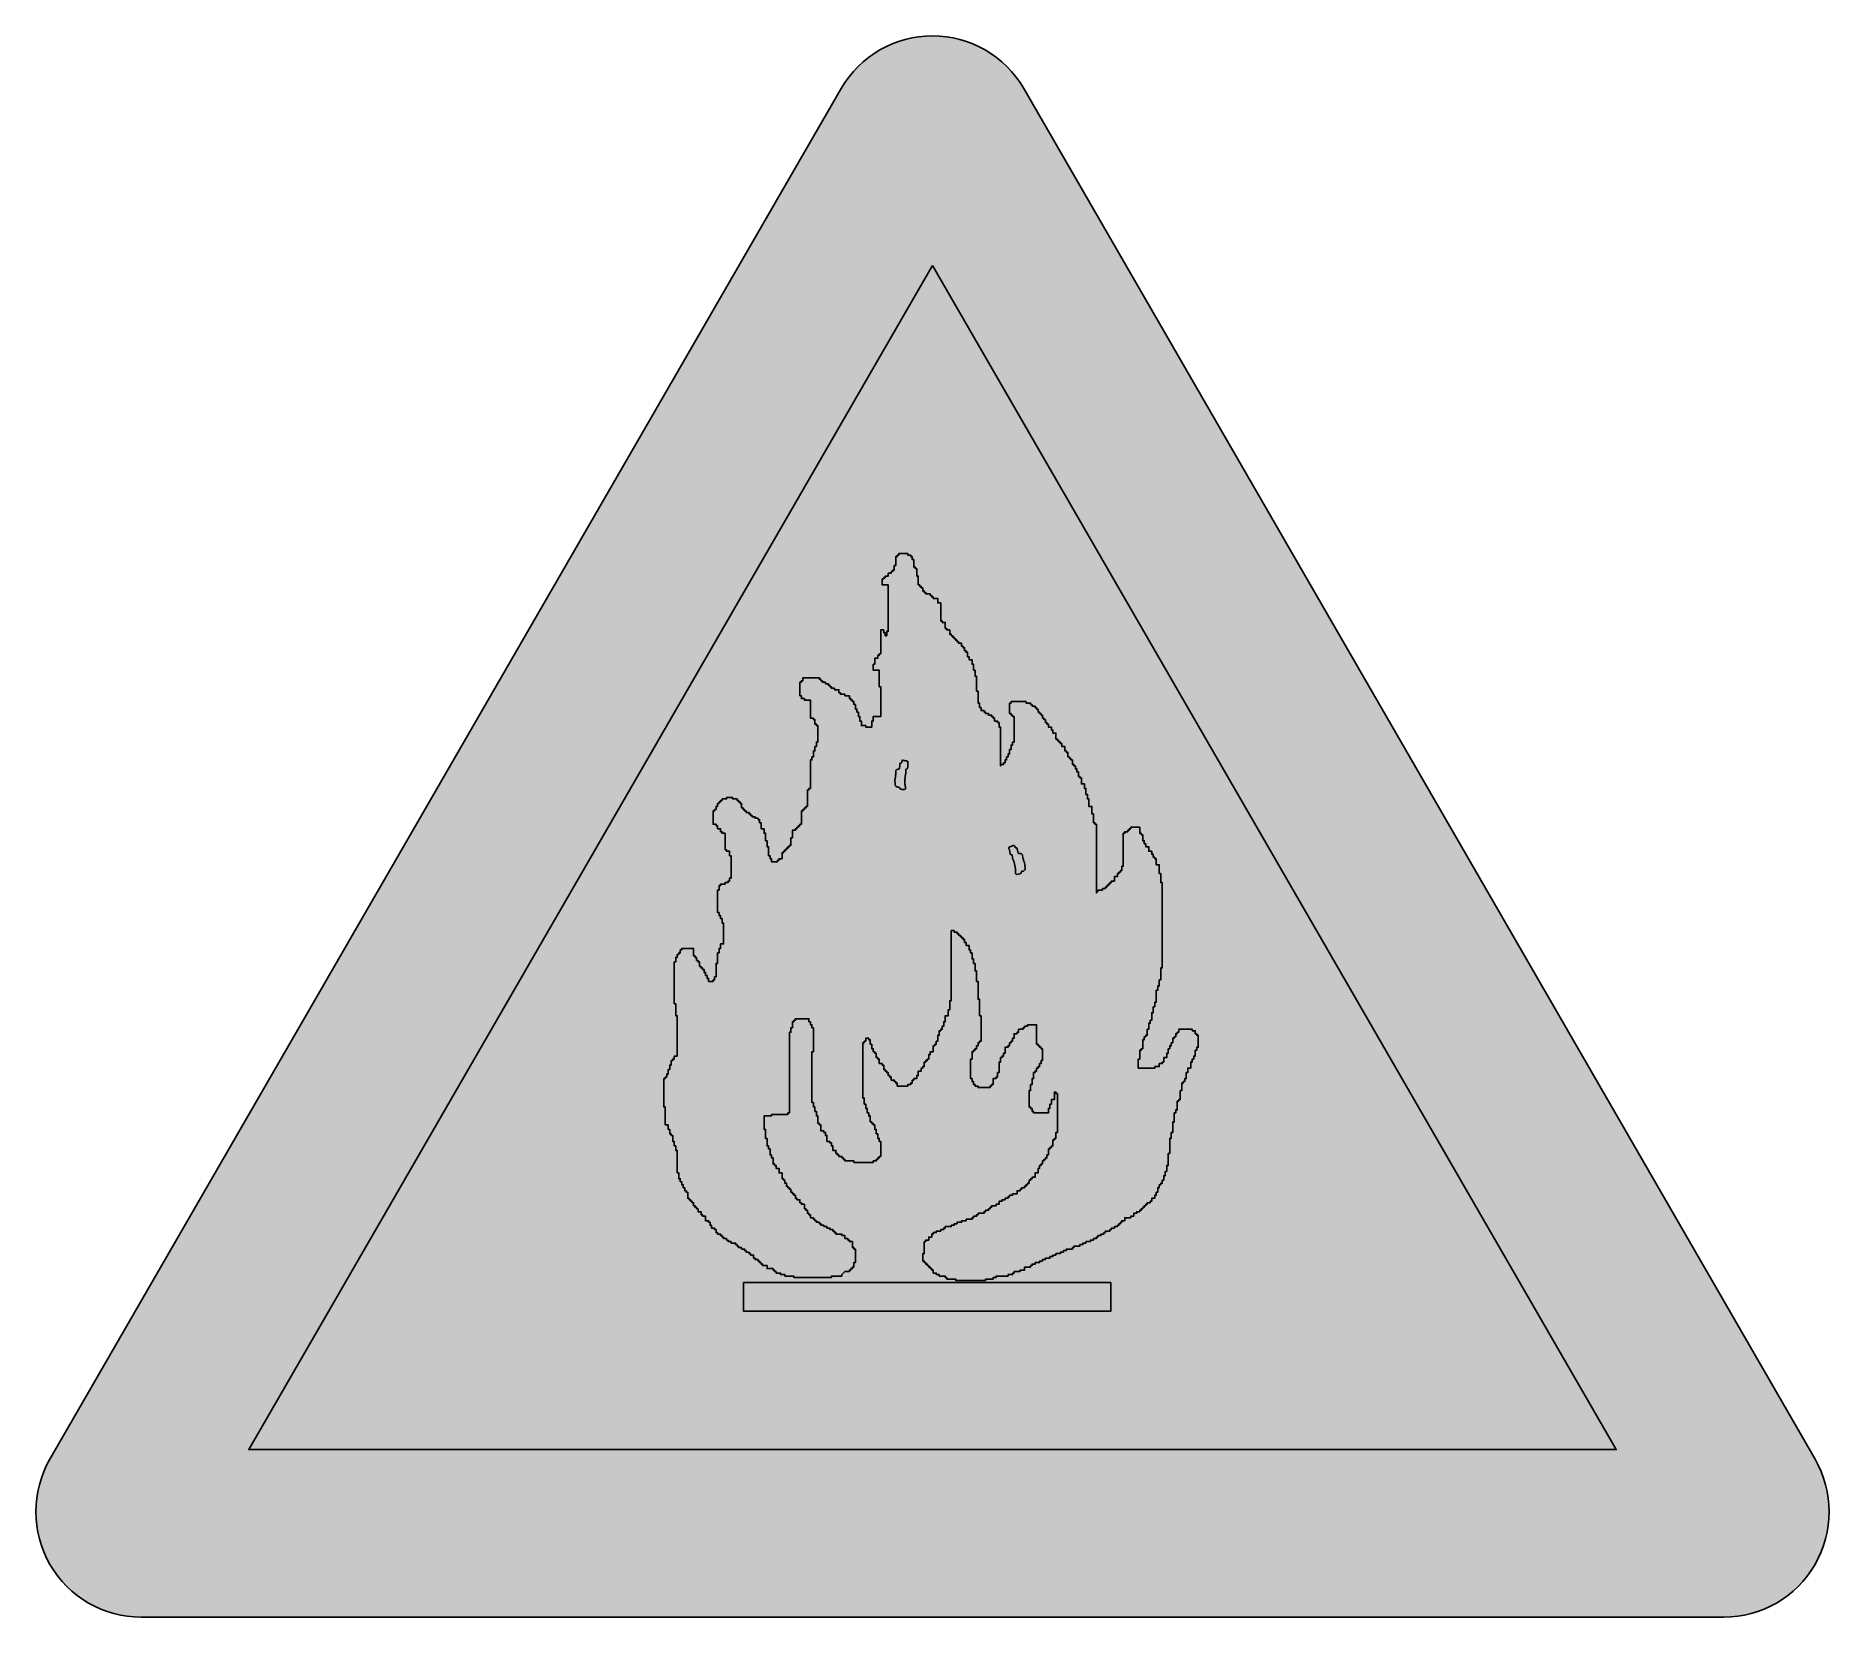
# Model space of a CAD drawing. Header units: millimetres. Extents: x 97115 to 97617, y -4009 to -3566.
import ezdxf

# ---------------------------------------------------------------- set-up
doc = ezdxf.new("R2010")
doc.units = ezdxf.units.MM
doc.header["$LTSCALE"] = 0.5
doc.layers.add('Contorno', color=3, linetype='Continuous')

msp = doc.modelspace()

# ---------------------------------------------------------------- hatches: boundary and pattern name
at = {"layer": 'Contorno'}
h = msp.add_hatch(color=7, dxfattribs=at)
h.dxf.hatch_style = 1
h.paths.add_polyline_path([(97587.45, -4009.28, 0.57735), (97613, -3965.02), (97391.41, -3581.22, 0.57735), (97340.31, -3581.22), (97118.72, -3965.02, 0.57735), (97144.27, -4009.28)])
h.paths.add_polyline_path([(97174.4, -3962.38), (97365.86, -3630.76), (97557.32, -3962.38)], flags=16)
h.paths.add_polyline_path([(97308.2, -3786), (97317.01, -3786), (97317.01, -3785.58), (97308.2, -3785.58)], flags=0)
h = msp.add_hatch(color=2, dxfattribs=at)
h.dxf.hatch_style = 1
h.paths.add_polyline_path([(97557.32, -3962.38), (97365.86, -3630.76), (97174.4, -3962.38)])
h.paths.add_polyline_path([(97308.2, -3786), (97317.01, -3786), (97317.01, -3785.58), (97308.2, -3785.58)], flags=16)
h.paths.add_polyline_path([(97312.95, -3915.59), (97415.76, -3915.59), (97415.76, -3923.61), (97312.95, -3923.61)], flags=16)
h = msp.add_hatch(color=7, dxfattribs=at)
h.dxf.hatch_style = 1
h.paths.add_polyline_path([(97411.76, -3787.26), (97410.92, -3787.26), (97410.92, -3784.33), (97410.5, -3784.33), (97410.5, -3782.23), (97409.66, -3782.23), (97409.66, -3780.14), (97409.24, -3780.14), (97409.24, -3778.88), (97408.82, -3778.88), (97408.82, -3777.21), (97408.4, -3777.21), (97408.4, -3775.95), (97407.56, -3775.95), (97407.56, -3774.27), (97406.73, -3774.27), (97406.73, -3772.6), (97406.31, -3772.6), (97406.31, -3771.76), (97405.89, -3771.76), (97405.89, -3770.92), (97405.05, -3770.92), (97405.05, -3769.25), (97404.21, -3769.25), (97404.21, -3768.41), (97403.79, -3768.41), (97403.79, -3767.15), (97402.95, -3767.15), (97402.95, -3765.48), (97402.11, -3765.48), (97402.11, -3764.64), (97401.28, -3764.64), (97401.28, -3763.8), (97400.44, -3763.8), (97400.44, -3761.71), (97399.6, -3761.71), (97399.6, -3760.87), (97399.18, -3760.87), (97399.18, -3760.03), (97398.34, -3760.03), (97398.34, -3759.19), (97397.5, -3759.19), (97397.5, -3757.94), (97396.66, -3757.94), (97396.66, -3756.68), (97395.83, -3756.68), (97395.83, -3755.84), (97395.41, -3755.84), (97395.41, -3755.01), (97394.57, -3755.01), (97394.57, -3754.17), (97393.31, -3754.17), (97393.31, -3753.33), (97392.05, -3753.33), (97392.05, -3752.91), (97387.86, -3752.91), (97387.86, -3753.33), (97387.44, -3753.33), (97387.44, -3756.26), (97388.28, -3756.26), (97388.28, -3757.1), (97388.7, -3757.1), (97388.7, -3765.06), (97387.86, -3765.06), (97387.86, -3766.32), (97387.44, -3767.57), (97387.02, -3767.57), (97387.02, -3769.25), (97386.18, -3769.25), (97386.18, -3770.5), (97384.93, -3770.5), (97384.93, -3760.03), (97384.51, -3760.03), (97384.51, -3758.78), (97383.25, -3758.78), (97383.25, -3757.52), (97382.41, -3757.52), (97382.41, -3756.68), (97380.73, -3756.68), (97380.73, -3755.84), (97379.48, -3755.84), (97379.48, -3754.59), (97379.06, -3754.59), (97379.06, -3753.33), (97378.64, -3753.33), (97378.64, -3749.98), (97378.22, -3749.98), (97378.22, -3745.79), (97377.8, -3745.79), (97377.8, -3744.12), (97377.38, -3744.12), (97377.38, -3742.44), (97376.96, -3742.44), (97376.96, -3741.18), (97376.12, -3741.18), (97376.12, -3740.35), (97375.7, -3740.35), (97375.7, -3739.09), (97374.86, -3739.09), (97374.86, -3737.83), (97374.03, -3737.83), (97374.03, -3736.58), (97372.77, -3736.58), (97372.77, -3735.74), (97371.93, -3735.74), (97371.93, -3734.9), (97371.09, -3734.9), (97371.09, -3734.06), (97370.67, -3734.06), (97370.67, -3732.81), (97369.41, -3732.81), (97369.41, -3730.71), (97368.16, -3730.71), (97368.16, -3725.27), (97367.32, -3725.27), (97367.32, -3724.01), (97365.64, -3724.01), (97365.64, -3723.17), (97365.22, -3723.17), (97363.13, -3722.47), (97363.13, -3721.08), (97362.29, -3721.08), (97362.29, -3720.24), (97361.87, -3720.24), (97361.87, -3717.73), (97361.45, -3717.73), (97361.45, -3715.63), (97360.61, -3715.63), (97360.61, -3713.12), (97360.19, -3713.12), (97360.19, -3712.28), (97358.93, -3712.28), (97358.93, -3711.44), (97356.42, -3711.44), (97356.42, -3712.28), (97355.58, -3712.28), (97355.58, -3714.79), (97355.16, -3714.79), (97355.16, -3716.47), (97354.32, -3716.47), (97354.32, -3716.89), (97353.48, -3716.89), (97353.48, -3717.73), (97352.64, -3717.73), (97352.64, -3718.56), (97351.81, -3718.56), (97351.81, -3720.24), (97353.48, -3720.24), (97353.48, -3733.22), (97353.06, -3733.22), (97353.06, -3734.48), (97352.64, -3734.48), (97352.64, -3733.64), (97351.39, -3733.64), (97351.39, -3739.93), (97350.55, -3739.93), (97350.55, -3740.76), (97349.71, -3740.76), (97349.71, -3742.44), (97349.29, -3744.12), (97350.97, -3744.12), (97350.97, -3748.72), (97351.39, -3748.72), (97351.39, -3757.1), (97349.29, -3757.1), (97349.29, -3758.36), (97348.87, -3758.36), (97348.87, -3760.03), (97347.19, -3760.03), (97347.19, -3759.61), (97345.94, -3759.61), (97345.94, -3758.36), (97345.52, -3758.36), (97345.52, -3757.1), (97345.1, -3757.1), (97345.1, -3755.84), (97344.68, -3755.84), (97344.68, -3755.01), (97344.26, -3755.01), (97344.26, -3753.75), (97343.84, -3753.75), (97343.84, -3752.91), (97343, -3752.91), (97343, -3752.07), (97342.58, -3752.07), (97342.58, -3751.24), (97341.32, -3751.24), (97341.32, -3750.82), (97339.65, -3750.82), (97339.65, -3749.56), (97337.55, -3749.56), (97337.55, -3748.72), (97336.71, -3748.72), (97336.71, -3747.89), (97335.04, -3747.89), (97335.04, -3747.05), (97334.2, -3747.05), (97334.2, -3746.21), (97329.59, -3746.21), (97329.59, -3747.47), (97328.75, -3747.47), (97328.75, -3751.24), (97329.17, -3751.24), (97329.17, -3752.07), (97330, -3752.07), (97330, -3752.49), (97331.68, -3752.49), (97331.68, -3757.52), (97332.94, -3757.52), (97332.94, -3759.19), (97333.78, -3759.19), (97333.78, -3764.22), (97333.36, -3764.22), (97333.36, -3765.48), (97332.94, -3765.48), (97332.94, -3766.73), (97332.52, -3766.73), (97332.52, -3769.25), (97331.68, -3769.25), (97331.68, -3777.62), (97330.84, -3777.62), (97330.84, -3782.65), (97330, -3782.65), (97330, -3783.49), (97329.17, -3783.49), (97329.17, -3787.68), (97328.33, -3787.68), (97328.33, -3788.52), (97327.49, -3788.52), (97327.49, -3788.93), (97326.23, -3792.08), (97326.23, -3793.54), (97325.39, -3793.54), (97325.39, -3794.38), (97324.55, -3794.38), (97324.55, -3795.22), (97323.72, -3795.22), (97323.72, -3796.89), (97322.88, -3796.89), (97322.88, -3797.73), (97320.78, -3797.73), (97320.78, -3796.89), (97320.36, -3796.89), (97320.36, -3796.06), (97319.94, -3796.06), (97319.94, -3793.54), (97319.52, -3793.54), (97319.52, -3791.87), (97319.1, -3791.87), (97319.1, -3789.77), (97318.69, -3789.77), (97318.69, -3788.52), (97317.85, -3788.52), (97317.85, -3786.84), (97317.43, -3786.84), (97317.43, -3786), (97316.17, -3786), (97316.17, -3785.16), (97314.91, -3785.16), (97314.91, -3784.33), (97313.65, -3784.33), (97313.65, -3783.49), (97312.82, -3783.49), (97312.82, -3782.65), (97312.4, -3782.65), (97312.4, -3781.39), (97311.56, -3781.39), (97311.56, -3780.56), (97311.14, -3780.56), (97311.14, -3780.14), (97309.88, -3780.14), (97309.88, -3779.72), (97308.2, -3779.72), (97308.2, -3780.14), (97306.95, -3780.14), (97306.95, -3780.98), (97306.11, -3780.98), (97306.11, -3782.23), (97305.27, -3782.23), (97305.27, -3783.49), (97304.43, -3783.49), (97304.43, -3787.26), (97305.69, -3787.26), (97305.69, -3788.52), (97306.53, -3788.52), (97306.53, -3789.35), (97307.78, -3789.35), (97307.78, -3794.38), (97309.04, -3794.38), (97309.04, -3796.06), (97309.46, -3796.06), (97309.46, -3803.18), (97308.62, -3803.18), (97308.62, -3803.59), (97307.78, -3803.59), (97307.78, -3804.01), (97306.53, -3804.01), (97306.53, -3804.43), (97306.11, -3804.43), (97306.11, -3805.69), (97305.69, -3805.69), (97305.69, -3811.97), (97306.11, -3811.97), (97306.11, -3812.81), (97306.53, -3812.81), (97306.53, -3813.65), (97306.95, -3813.65), (97306.95, -3814.9), (97307.37, -3814.9), (97307.37, -3820.77), (97306.53, -3820.77), (97306.53, -3822.02), (97306.11, -3823.28), (97305.69, -3823.28), (97305.69, -3826.21), (97305.27, -3826.21), (97305.27, -3830.82), (97304.43, -3830.82), (97304.43, -3831.24), (97303.17, -3831.24), (97303.17, -3830.4), (97302.75, -3830.4), (97302.75, -3829.56), (97302.33, -3829.56), (97302.33, -3828.73), (97301.92, -3828.73), (97301.92, -3827.89), (97301.08, -3827.89), (97301.08, -3827.05), (97300.66, -3827.05), (97300.66, -3825.79), (97299.82, -3825.79), (97299.82, -3824.54), (97298.98, -3824.54), (97298.98, -3822.02), (97295.63, -3822.02), (97295.63, -3823.28), (97294.79, -3823.28), (97294.79, -3824.54), (97293.95, -3824.54), (97293.95, -3825.79), (97293.53, -3825.79), (97293.53, -3837.52), (97293.95, -3837.52), (97293.95, -3840.87), (97294.37, -3840.87), (97294.37, -3852.18), (97293.53, -3852.18), (97293.53, -3853.44), (97292.69, -3853.44), (97292.69, -3854.7), (97292.27, -3854.7), (97292.27, -3855.95), (97291.85, -3855.95), (97291.85, -3858.05), (97291.02, -3858.05), (97291.02, -3858.47), (97290.6, -3858.47), (97290.6, -3866.42), (97291.02, -3866.42), (97291.02, -3871.45), (97291.85, -3871.45), (97291.85, -3872.71), (97292.27, -3872.71), (97292.27, -3873.96), (97293.11, -3873.96), (97293.11, -3876.06), (97293.53, -3876.06), (97293.53, -3877.32), (97293.95, -3877.32), (97293.95, -3878.57), (97294.37, -3878.57), (97294.37, -3884.86), (97294.79, -3884.86), (97294.79, -3886.53), (97295.21, -3886.53), (97295.21, -3887.37), (97295.63, -3887.37), (97295.63, -3888.21), (97296.05, -3888.21), (97296.05, -3889.04), (97296.47, -3889.04), (97296.47, -3889.88), (97297.3, -3889.88), (97297.3, -3891.98), (97298.14, -3891.98), (97298.14, -3892.81), (97298.98, -3892.81), (97298.98, -3894.07), (97299.82, -3894.07), (97299.82, -3894.91), (97300.24, -3894.91), (97300.24, -3895.75), (97301.08, -3895.75), (97301.08, -3896.58), (97302.33, -3896.58), (97302.33, -3898.26), (97303.59, -3898.26), (97303.59, -3899.52), (97304.01, -3899.52), (97304.01, -3900.35), (97305.27, -3900.35), (97305.27, -3901.61), (97306.53, -3901.61), (97306.53, -3902.45), (97307.37, -3902.45), (97307.37, -3903.29), (97308.62, -3903.29), (97308.62, -3904.12), (97309.46, -3904.12), (97309.46, -3904.54), (97311.14, -3904.54), (97311.14, -3905.38), (97312.4, -3905.38), (97312.4, -3906.22), (97313.65, -3906.22), (97313.65, -3907.06), (97314.91, -3907.06), (97314.91, -3907.89), (97315.75, -3907.89), (97315.75, -3908.73), (97317.01, -3908.73), (97317.01, -3909.57), (97317.85, -3909.57), (97317.85, -3910.41), (97318.27, -3910.41), (97318.27, -3910.83), (97319.52, -3910.83), (97319.52, -3911.66), (97321.62, -3911.66), (97321.62, -3912.5), (97322.04, -3912.5), (97322.04, -3912.92), (97323.3, -3912.92), (97323.3, -3913.34), (97324.55, -3913.34), (97324.55, -3913.76), (97327.07, -3913.76), (97327.07, -3914.18), (97337.55, -3914.18), (97337.55, -3913.76), (97340.49, -3913.76), (97340.49, -3913.34), (97341.32, -3912.5), (97342.58, -3912.5), (97342.58, -3911.66), (97343.42, -3911.66), (97343.42, -3911.24), (97343.84, -3911.24), (97343.84, -3909.99), (97344.26, -3909.99), (97344.26, -3906.22), (97343.42, -3906.22), (97343.42, -3904.12), (97342.16, -3904.12), (97342.16, -3903.29), (97341.32, -3903.29), (97341.32, -3902.45), (97340.49, -3902.45), (97340.49, -3902.03), (97338.39, -3902.03), (97338.39, -3901.19), (97337.13, -3901.19), (97337.13, -3900.35), (97335.45, -3900.35), (97335.45, -3899.52), (97334.2, -3899.52), (97334.2, -3898.68), (97332.94, -3898.68), (97332.94, -3897.84), (97331.68, -3897.84), (97331.68, -3896.58), (97330.84, -3896.58), (97330.84, -3895.33), (97330, -3895.33), (97330, -3893.65), (97328.75, -3893.65), (97328.75, -3892.39), (97327.49, -3892.39), (97327.49, -3891.14), (97326.65, -3891.14), (97326.65, -3890.3), (97326.23, -3890.3), (97326.23, -3889.46), (97325.39, -3889.46), (97325.39, -3888.63), (97324.97, -3888.63), (97324.97, -3887.79), (97324.55, -3887.79), (97324.55, -3886.95), (97323.72, -3886.95), (97323.72, -3884.86), (97322.88, -3884.86), (97322.88, -3883.6), (97322.04, -3883.6), (97322.04, -3882.76), (97321.2, -3882.76), (97321.2, -3880.67), (97320.78, -3880.67), (97320.78, -3879.83), (97320.36, -3879.83), (97320.36, -3878.15), (97319.94, -3878.15), (97319.94, -3877.32), (97319.52, -3877.32), (97319.52, -3875.22), (97319.1, -3875.22), (97319.1, -3872.71), (97318.69, -3872.71), (97318.69, -3868.94), (97320.78, -3868.94), (97320.78, -3868.52), (97325.39, -3868.52), (97325.39, -3868.1), (97325.81, -3868.1), (97325.81, -3845.48), (97326.23, -3845.48), (97326.23, -3844.22), (97326.65, -3844.22), (97326.65, -3842.13), (97327.49, -3842.13), (97327.49, -3841.71), (97331.26, -3841.71), (97331.26, -3842.55), (97331.68, -3842.55), (97331.68, -3843.39), (97332.1, -3843.39), (97332.1, -3844.22), (97332.52, -3844.22), (97332.52, -3850.93), (97332.1, -3850.93), (97332.1, -3865.17), (97332.52, -3865.17), (97332.52, -3866.42), (97332.94, -3866.42), (97332.94, -3867.68), (97333.36, -3867.68), (97333.36, -3868.94), (97333.78, -3868.94), (97333.78, -3871.03), (97334.62, -3871.03), (97334.62, -3873.13), (97335.87, -3873.13), (97335.87, -3874.38), (97336.29, -3874.38), (97336.29, -3876.06), (97337.55, -3876.06), (97337.55, -3877.32), (97337.97, -3877.32), (97337.97, -3878.57), (97338.81, -3878.57), (97338.81, -3879.41), (97339.65, -3879.41), (97339.65, -3880.25), (97340.91, -3880.25), (97340.91, -3881.09), (97341.32, -3881.09), (97341.32, -3881.5), (97343.84, -3881.5), (97343.84, -3881.92), (97349.29, -3881.92), (97349.29, -3881.5), (97350.13, -3881.5), (97350.13, -3880.67), (97350.97, -3880.67), (97350.97, -3880.25), (97351.39, -3880.25), (97351.39, -3876.06), (97350.97, -3876.06), (97350.97, -3875.22), (97350.55, -3875.22), (97350.55, -3873.96), (97350.13, -3873.96), (97350.13, -3872.71), (97349.71, -3872.71), (97349.71, -3871.45), (97348.87, -3871.45), (97348.87, -3870.61), (97348.45, -3870.61), (97348.45, -3868.94), (97348.03, -3868.94), (97348.03, -3868.1), (97347.61, -3868.1), (97347.61, -3866.84), (97347.19, -3866.84), (97347.19, -3865.59), (97346.77, -3865.59), (97346.77, -3863.91), (97346.36, -3863.91), (97346.36, -3847.99), (97347.19, -3847.99), (97347.19, -3847.16), (97348.45, -3847.16), (97348.45, -3848.83), (97348.87, -3848.83), (97348.87, -3850.09), (97349.29, -3850.09), (97349.29, -3850.93), (97350.13, -3850.93), (97350.13, -3852.6), (97350.97, -3852.6), (97350.97, -3854.28), (97352.22, -3854.28), (97352.22, -3855.95), (97353.06, -3855.95), (97353.06, -3856.79), (97353.48, -3856.79), (97353.48, -3857.63), (97354.32, -3857.63), (97354.32, -3858.89), (97355.58, -3858.89), (97355.58, -3859.72), (97356, -3859.72), (97356, -3860.56), (97358.93, -3860.56), (97358.93, -3860.14), (97359.77, -3860.14), (97359.77, -3858.89), (97360.61, -3858.89), (97360.61, -3858.47), (97361.45, -3858.47), (97361.45, -3857.63), (97361.87, -3857.63), (97361.87, -3856.37), (97362.71, -3856.37), (97362.71, -3855.12), (97363.54, -3855.12), (97363.54, -3853.44), (97364.38, -3853.44), (97364.38, -3853.02), (97364.8, -3853.02), (97364.8, -3850.93), (97366.06, -3850.93), (97366.06, -3848.83), (97366.9, -3848.83), (97366.9, -3847.99), (97367.32, -3847.99), (97367.32, -3846.32), (97367.88, -3844.64), (97368.58, -3844.64), (97368.58, -3843.81), (97368.99, -3843.81), (97368.99, -3842.55), (97369.41, -3842.55), (97369.41, -3840.87), (97370.25, -3840.87), (97370.25, -3839.2), (97370.67, -3839.2), (97370.67, -3836.69), (97371.09, -3836.69), (97371.09, -3817), (97372.77, -3817), (97372.77, -3817.84), (97373.61, -3817.84), (97373.61, -3818.67), (97374.44, -3818.67), (97374.44, -3819.51), (97374.86, -3819.51), (97374.86, -3820.35), (97375.28, -3820.35), (97375.28, -3821.19), (97376.12, -3821.19), (97376.12, -3822.44), (97376.54, -3822.44), (97376.54, -3823.28), (97376.96, -3823.28), (97376.96, -3824.96), (97377.38, -3824.96), (97377.38, -3826.21), (97377.8, -3826.21), (97377.8, -3828.31), (97378.22, -3828.31), (97378.22, -3831.24), (97378.64, -3831.24), (97378.64, -3836.27), (97379.06, -3836.27), (97379.06, -3840.87), (97379.48, -3840.87), (97379.48, -3848.41), (97378.64, -3848.41), (97378.64, -3850.09), (97377.8, -3850.09), (97377.8, -3850.93), (97376.96, -3850.93), (97376.96, -3853.02), (97376.54, -3853.02), (97376.54, -3858.47), (97376.96, -3858.47), (97376.96, -3859.3), (97377.38, -3859.3), (97377.38, -3860.14), (97378.64, -3860.14), (97378.64, -3860.98), (97381.99, -3860.98), (97381.99, -3860.14), (97382.83, -3860.14), (97382.83, -3858.47), (97383.67, -3858.47), (97383.67, -3858.05), (97384.09, -3858.05), (97384.09, -3856.79), (97384.51, -3856.79), (97384.51, -3853.86), (97384.93, -3853.86), (97384.93, -3852.18), (97385.76, -3852.18), (97385.76, -3851.35), (97386.18, -3851.35), (97386.18, -3849.67), (97387.02, -3849.67), (97387.02, -3848.41), (97387.86, -3848.41), (97387.86, -3847.16), (97388.7, -3847.16), (97388.7, -3845.9), (97389.54, -3845.9), (97389.54, -3844.64), (97391.21, -3844.64), (97391.21, -3843.81), (97392.47, -3843.81), (97392.47, -3843.39), (97394.99, -3843.39), (97394.99, -3848.83), (97395.83, -3848.83), (97395.83, -3849.67), (97396.66, -3849.67), (97396.66, -3854.28), (97395.83, -3854.28), (97395.83, -3855.53), (97394.99, -3855.53), (97394.99, -3856.79), (97394.15, -3856.79), (97394.15, -3858.47), (97393.73, -3860.14), (97393.31, -3860.14), (97393.31, -3861.82), (97392.89, -3861.82), (97392.89, -3866.42), (97393.73, -3866.42), (97393.73, -3867.68), (97394.15, -3867.68), (97398.34, -3868.1), (97398.34, -3866.84), (97398.76, -3866.84), (97398.76, -3865.59), (97399.18, -3864.33), (97400.02, -3864.33), (97400.02, -3862.24), (97400.86, -3862.24), (97400.86, -3873.55), (97400.44, -3873.55), (97400.44, -3875.64), (97399.6, -3875.64), (97399.6, -3877.73), (97398.76, -3877.73), (97398.76, -3878.15), (97398.13, -3880.67), (97397.5, -3880.67), (97397.5, -3881.5), (97396.66, -3881.5), (97396.66, -3882.76), (97395.83, -3882.76), (97395.83, -3883.6), (97395.41, -3883.6), (97395.41, -3884.86), (97394.57, -3884.86), (97394.57, -3886.11), (97393.73, -3886.11), (97393.73, -3886.95), (97392.89, -3886.95), (97392.89, -3888.21), (97392.05, -3888.21), (97392.05, -3889.04), (97390.8, -3889.04), (97390.8, -3889.88), (97389.54, -3889.88), (97389.54, -3890.72), (97388.28, -3890.72), (97388.28, -3891.14), (97387.44, -3891.14), (97387.44, -3891.98), (97386.18, -3891.98), (97386.18, -3892.39), (97385.34, -3892.39), (97385.34, -3892.81), (97384.51, -3892.81), (97384.51, -3893.65), (97383.67, -3893.65), (97383.67, -3894.07), (97382.41, -3894.07), (97382.41, -3894.91), (97381.57, -3894.91), (97381.57, -3895.33), (97380.73, -3895.33), (97380.73, -3896.16), (97378.64, -3896.16), (97378.64, -3897), (97377.38, -3897), (97377.38, -3897.84), (97375.28, -3897.84), (97375.28, -3898.26), (97374.03, -3898.26), (97374.03, -3898.68), (97372.77, -3898.68), (97372.77, -3899.1), (97371.93, -3899.1), (97371.93, -3899.52), (97371.09, -3899.52), (97371.09, -3899.93), (97369.41, -3899.93), (97369.41, -3900.77), (97368.16, -3900.77), (97368.16, -3901.19), (97366.9, -3901.19), (97366.9, -3901.61), (97366.06, -3901.61), (97366.06, -3902.87), (97364.8, -3902.87), (97364.8, -3903.7), (97363.96, -3903.7), (97363.96, -3904.12), (97363.54, -3904.12), (97363.54, -3907.47), (97363.13, -3907.47), (97363.13, -3909.57), (97363.96, -3909.57), (97363.96, -3910.41), (97364.8, -3910.41), (97364.8, -3911.24), (97365.64, -3911.24), (97365.64, -3912.08), (97366.06, -3912.08), (97366.06, -3912.92), (97367.74, -3912.92), (97367.74, -3913.76), (97369.83, -3913.76), (97369.83, -3914.59), (97372.35, -3914.59), (97380.73, -3914.79), (97380.73, -3914.59), (97382.83, -3914.59), (97382.83, -3914.18), (97383.67, -3914.18), (97383.67, -3913.76), (97387.02, -3913.76), (97387.02, -3913.34), (97388.28, -3913.34), (97388.28, -3912.5), (97390.38, -3912.5), (97390.38, -3912.08), (97391.63, -3912.08), (97391.63, -3911.24), (97393.31, -3911.24), (97393.31, -3910.41), (97394.57, -3910.41), (97394.57, -3909.99), (97395.83, -3909.99), (97395.83, -3909.57), (97396.66, -3909.57), (97396.66, -3909.15), (97397.5, -3909.15), (97397.5, -3908.73), (97398.76, -3908.73), (97398.76, -3908.31), (97399.6, -3908.31), (97399.6, -3907.89), (97400.44, -3907.89), (97400.44, -3907.47), (97401.7, -3907.47), (97401.7, -3907.06), (97402.53, -3907.06), (97402.53, -3906.64), (97403.37, -3906.64), (97403.37, -3906.22), (97405.05, -3906.22), (97405.05, -3905.38), (97407.15, -3905.38), (97407.15, -3904.96), (97407.98, -3904.96), (97407.98, -3904.54), (97408.82, -3904.54), (97408.82, -3904.12), (97410.08, -3904.12), (97410.08, -3903.7), (97410.92, -3903.7), (97410.92, -3903.29), (97411.76, -3903.29), (97411.76, -3902.45), (97413.02, -3902.45), (97413.02, -3902.03), (97413.85, -3902.03), (97413.85, -3901.19), (97415.53, -3901.19), (97415.53, -3900.35), (97416.79, -3900.35), (97416.79, -3899.93), (97417.63, -3899.93), (97417.63, -3899.1), (97418.47, -3899.1), (97418.47, -3898.26), (97419.72, -3898.26), (97419.72, -3897.42), (97421.4, -3897.42), (97421.4, -3897), (97422.24, -3897), (97422.24, -3896.16), (97423.08, -3896.16), (97423.08, -3895.75), (97423.92, -3895.75), (97423.92, -3894.91), (97424.75, -3894.91), (97424.75, -3894.07), (97425.59, -3894.07), (97425.59, -3893.23), (97426.85, -3893.23), (97426.85, -3891.98), (97428.11, -3891.98), (97428.11, -3890.3), (97428.95, -3890.3), (97428.95, -3888.21), (97429.78, -3888.21), (97429.78, -3886.95), (97430.62, -3886.95), (97430.62, -3885.69), (97431.04, -3884.44), (97431.46, -3884.44), (97431.46, -3882.76), (97431.88, -3882.76), (97431.88, -3879.41), (97432.3, -3879.41), (97432.3, -3875.22), (97432.72, -3875.22), (97432.72, -3873.55), (97433.14, -3873.55), (97433.14, -3870.61), (97433.7, -3867.26), (97434.4, -3867.26), (97434.4, -3864.33), (97435.23, -3864.33), (97435.23, -3861.82), (97435.74, -3859.3), (97436.49, -3859.3), (97436.49, -3858.47), (97436.91, -3856.79), (97437.33, -3856.79), (97437.33, -3855.53), (97438.17, -3855.53), (97438.17, -3853.02), (97439.01, -3853.02), (97439.01, -3852.18), (97439.43, -3852.18), (97439.43, -3849.67), (97440.27, -3849.67), (97440.27, -3846.32), (97439.43, -3846.32), (97439.43, -3845.06), (97438.59, -3845.06), (97438.59, -3844.64), (97434.82, -3844.64), (97434.82, -3845.9), (97433.98, -3845.9), (97433.98, -3847.16), (97433.14, -3847.16), (97433.14, -3849.25), (97432.3, -3849.25), (97432.3, -3850.09), (97431.88, -3851.35), (97431.46, -3851.35), (97431.46, -3852.6), (97430.62, -3852.6), (97430.62, -3854.28), (97429.37, -3854.28), (97429.37, -3855.12), (97428.11, -3855.12), (97428.11, -3855.53), (97423.5, -3855.53), (97423.5, -3853.02), (97423.92, -3853.02), (97423.92, -3850.09), (97424.75, -3850.09), (97424.75, -3846.74), (97425.59, -3846.74), (97425.59, -3846.32), (97426.01, -3846.32), (97426.01, -3844.64), (97426.43, -3844.64), (97426.43, -3842.13), (97427.27, -3842.13), (97427.27, -3840.04), (97427.69, -3838.36), (97428.11, -3838.36), (97428.11, -3837.1), (97428.53, -3837.1), (97428.53, -3833.75), (97428.95, -3832.5), (97429.37, -3832.5), (97429.37, -3830.82), (97429.78, -3830.82), (97429.78, -3827.47), (97430.2, -3827.47), (97430.2, -3803.59), (97429.78, -3803.59), (97429.78, -3801.08), (97429.37, -3801.08), (97429.37, -3798.57), (97428.53, -3798.57), (97428.53, -3796.89), (97427.69, -3796.89), (97427.69, -3795.64), (97427.27, -3795.64), (97427.27, -3794.8), (97426.43, -3794.8), (97426.43, -3793.54), (97425.59, -3793.54), (97425.59, -3792.7), (97425.17, -3792.7), (97425.17, -3791.87), (97424.75, -3791.87), (97424.75, -3790.19), (97423.92, -3790.19), (97423.92, -3788.1), (97421.4, -3788.1), (97421.4, -3788.93), (97420.56, -3788.93), (97420.56, -3789.35), (97419.72, -3789.35), (97419.72, -3789.77), (97419.3, -3798.99), (97418.88, -3798.99), (97418.88, -3800.66), (97418.05, -3800.66), (97418.05, -3801.92), (97416.79, -3801.92), (97416.79, -3803.18), (97415.95, -3803.18), (97415.95, -3804.01), (97415.11, -3804.01), (97415.11, -3804.85), (97414.27, -3804.85), (97414.27, -3805.27), (97413.43, -3805.27), (97413.43, -3805.69), (97412.18, -3805.69), (97412.18, -3806.11), (97411.76, -3806.53), (97411.76, -3806.11)])
h = msp.add_hatch(color=2, dxfattribs=at)
h.dxf.hatch_style = 1
h.paths.add_polyline_path([(97358.44, -3772.49), (97358.37, -3772.38), (97358.37, -3771.93), (97358.44, -3771.82), (97358.56, -3771.82), (97358.67, -3771.75), (97358.78, -3771.71), (97358.89, -3771.6), (97358.89, -3771.49), (97358.93, -3771.37), (97358.93, -3770.33), (97358.96, -3770.22), (97358.96, -3770.11), (97359, -3770), (97359, -3769.77), (97358.96, -3769.66), (97358.85, -3769.55), (97358.74, -3769.55), (97358.59, -3769.51), (97358.48, -3769.48), (97358.37, -3769.48), (97358.26, -3769.44), (97358.15, -3769.44), (97358.03, -3769.4), (97357.92, -3769.37), (97357.77, -3769.37), (97357.66, -3769.33), (97357.44, -3769.33), (97357.36, -3769.44), (97357.29, -3769.51), (97357.25, -3769.63), (97357.25, -3769.85), (97357.21, -3769.96), (97357.14, -3770.07), (97357.03, -3770.11), (97356.92, -3770.11), (97356.81, -3770.15), (97356.73, -3770.3), (97356.73, -3770.96), (97356.69, -3771.08), (97356.69, -3771.19), (97356.66, -3771.3), (97356.66, -3771.63), (97356.58, -3771.75), (97356.36, -3771.82), (97356.25, -3771.86), (97356.14, -3771.86), (97356.02, -3771.89), (97355.91, -3771.93), (97355.8, -3771.97), (97355.65, -3772.08), (97355.61, -3772.19), (97355.58, -3772.3), (97355.58, -3773.31), (97355.54, -3773.46), (97355.54, -3773.68), (97355.5, -3773.79), (97355.5, -3774.02), (97355.47, -3774.13), (97355.47, -3774.24), (97355.43, -3774.35), (97355.43, -3774.46), (97355.39, -3774.57), (97355.35, -3774.68), (97355.35, -3775.35), (97355.43, -3775.47), (97355.43, -3776.25), (97355.47, -3776.36), (97355.54, -3776.47), (97355.61, -3776.58), (97355.73, -3776.69), (97355.84, -3776.77), (97355.95, -3776.8), (97356.06, -3776.84), (97356.51, -3776.84), (97356.62, -3776.95), (97356.69, -3777.07), (97356.73, -3777.18), (97356.77, -3777.33), (97356.88, -3777.4), (97357.03, -3777.4), (97357.18, -3777.44), (97357.29, -3777.47), (97358, -3777.47), (97358.11, -3777.44), (97358.22, -3777.4), (97358.29, -3777.29), (97358.33, -3777.18), (97358.33, -3776.95), (97358.29, -3776.84), (97358.29, -3776.73), (97358.22, -3776.51), (97358.18, -3776.4), (97358.18, -3776.17), (97358.15, -3776.06), (97358.15, -3774.68), (97358.18, -3774.57), (97358.18, -3773.9), (97358.22, -3773.79), (97358.22, -3773.68), (97358.29, -3773.46), (97358.33, -3773.35), (97358.33, -3773.23), (97358.41, -3773.09), (97358.44, -3772.94)])
h = msp.add_hatch(color=2, dxfattribs=at)
h.dxf.hatch_style = 1
h.paths.add_polyline_path([(97389.94, -3795.41), (97389.85, -3795.31), (97389.79, -3794.98), (97389.74, -3794.88), (97389.72, -3794.77), (97389.66, -3794.66), (97389.55, -3794), (97389.45, -3793.87), (97389.33, -3793.85), (97389.14, -3793.89), (97388.97, -3793.71), (97388.92, -3793.43), (97388.87, -3793.33), (97388.78, -3793.27), (97388.69, -3793.17), (97388.47, -3793.21), (97388.36, -3793.26), (97388.22, -3793.29), (97388.11, -3793.34), (97388.01, -3793.4), (97387.9, -3793.42), (97387.8, -3793.48), (97387.69, -3793.49), (97387.58, -3793.55), (97387.44, -3793.61), (97387.33, -3793.63), (97387.24, -3793.76), (97387.22, -3793.88), (97387.26, -3794.1), (97387.32, -3794.2), (97387.34, -3794.31), (97387.39, -3794.41), (97387.57, -3795.44), (97387.62, -3795.54), (97387.64, -3795.65), (97387.77, -3795.74), (97387.89, -3795.76), (97388.01, -3795.82), (97388.12, -3795.8), (97388.21, -3795.89), (97388.29, -3796.33), (97388.24, -3796.46), (97388.31, -3796.9), (97388.37, -3797.04), (97388.47, -3797.17), (97388.49, -3797.28), (97388.55, -3797.38), (97388.66, -3797.59), (97388.68, -3797.7), (97388.73, -3797.81), (97388.85, -3798.47), (97388.9, -3798.57), (97389.14, -3799.93), (97389.12, -3800.04), (97389.16, -3800.26), (97389.14, -3800.38), (97389.1, -3800.61), (97389.12, -3800.72), (97389.11, -3800.84), (97389.14, -3801.06), (97389.2, -3801.16), (97389.29, -3801.26), (97389.41, -3801.28), (97389.52, -3801.29), (97390.22, -3801.17), (97390.33, -3801.12), (97390.47, -3801.05), (97390.61, -3801.03), (97390.71, -3800.94), (97390.73, -3800.69), (97390.79, -3800.55), (97390.88, -3800.42), (97391.32, -3800.34), (97391.43, -3800.28), (97391.53, -3800.23), (97391.63, -3800.14), (97391.72, -3800.01), (97391.77, -3799.88), (97391.83, -3799.76), (97391.85, -3799.65), (97391.71, -3798.88), (97391.77, -3798.75), (97391.65, -3798.09), (97391.6, -3797.99), (97391.54, -3797.89), (97391.52, -3797.78), (97391.47, -3797.67), (97391.45, -3797.56), (97391.39, -3797.46), (97391.36, -3797.24), (97391.3, -3797.14), (97391.26, -3796.92), (97391.2, -3796.78), (97391.03, -3795.79), (97390.97, -3795.68), (97390.92, -3795.58), (97390.75, -3795.49), (97390.64, -3795.48), (97390.52, -3795.46), (97390.4, -3795.44), (97390.29, -3795.46), (97390.18, -3795.44)])
h = msp.add_hatch(color=7, dxfattribs=at)
h.dxf.hatch_style = 1
h.paths.add_polyline_path([(97312.95, -3915.59), (97312.95, -3923.61), (97415.76, -3923.61), (97415.76, -3915.59)])

# ---------------------------------------------------------------- linework, layer by layer
at = {"layer": 'Contorno', "color": 7}
msp.add_lwpolyline([(97340.31, -3581.22), (97118.72, -3965.02, 0.57735), (97144.27, -4009.28), (97587.45, -4009.28, 0.57735), (97613, -3965.02), (97391.41, -3581.22, 0.57735)], format="xyb", close=True, dxfattribs=at)
for points in [[(97365.86, -3630.76), (97174.4, -3962.38), (97557.32, -3962.38)], [(97342.58, -3912.5), (97342.58, -3912.08), (97343, -3912.08), (97343, -3911.66), (97343.42, -3911.66), (97343.42, -3911.24), (97343.84, -3911.24), (97343.84, -3909.99), (97344.26, -3909.99), (97344.26, -3906.22), (97343.84, -3906.22), (97343.84, -3905.8), (97343.42, -3905.8), (97343.42, -3904.12), (97342.58, -3904.12), (97342.58, -3903.7), (97342.16, -3903.7), (97342.16, -3903.29), (97341.32, -3903.29), (97341.32, -3902.45), (97340.49, -3902.45), (97340.49, -3902.03), (97338.81, -3902.03), (97338.81, -3901.61), (97338.39, -3901.61), (97338.39, -3901.19), (97337.97, -3901.19), (97337.97, -3900.77), (97337.13, -3900.77), (97337.13, -3900.35), (97336.29, -3900.35), (97336.29, -3899.93), (97335.45, -3899.93), (97335.45, -3899.52), (97334.62, -3899.52), (97334.62, -3899.1), (97334.2, -3899.1), (97334.2, -3898.68), (97333.36, -3898.68), (97333.36, -3898.26), (97332.94, -3898.26), (97332.94, -3897.84), (97332.52, -3897.84), (97332.52, -3897.42), (97331.68, -3897.42), (97331.68, -3896.58), (97331.26, -3896.58), (97331.26, -3896.16), (97330.84, -3896.16), (97330.84, -3895.33), (97330.42, -3895.33), (97330.42, -3894.91), (97330, -3894.91), (97330, -3893.65), (97329.17, -3893.65), (97329.17, -3893.23), (97328.75, -3893.23), (97328.75, -3892.39), (97327.91, -3892.39), (97327.91, -3891.98), (97327.49, -3891.98), (97327.49, -3891.14), (97327.07, -3891.14), (97327.07, -3890.72), (97326.65, -3890.72), (97326.65, -3890.3), (97326.23, -3890.3), (97326.23, -3889.46), (97325.81, -3889.46), (97325.81, -3889.04), (97325.39, -3889.04), (97325.39, -3888.63), (97324.97, -3888.63), (97324.97, -3887.79), (97324.55, -3887.79), (97324.55, -3886.95), (97324.14, -3886.95), (97324.14, -3886.53), (97323.72, -3886.53), (97323.72, -3884.86), (97322.88, -3884.86), (97322.88, -3883.6), (97322.04, -3883.6), (97322.04, -3882.76), (97321.62, -3882.76), (97321.62, -3882.34), (97321.2, -3882.34), (97321.2, -3880.67), (97320.78, -3880.67), (97320.78, -3879.83), (97320.36, -3879.83), (97320.36, -3878.15), (97319.94, -3878.15), (97319.94, -3877.32), (97319.52, -3877.32), (97319.52, -3875.22), (97319.1, -3875.22), (97319.1, -3872.71), (97318.69, -3872.71), (97318.69, -3868.94), (97320.78, -3868.94), (97320.78, -3868.52), (97325.39, -3868.52), (97325.39, -3868.1), (97325.81, -3868.1), (97325.81, -3845.48), (97326.23, -3845.48), (97326.23, -3844.22), (97326.65, -3844.22), (97326.65, -3842.55), (97327.07, -3842.55), (97327.07, -3842.13), (97327.49, -3842.13), (97327.49, -3841.71), (97331.26, -3841.71), (97331.26, -3842.55), (97331.68, -3842.55), (97331.68, -3843.39), (97332.1, -3843.39), (97332.1, -3844.22), (97332.52, -3844.22), (97332.52, -3850.93), (97332.1, -3850.93), (97332.1, -3865.17), (97332.52, -3865.17), (97332.52, -3866.42), (97332.94, -3866.42), (97332.94, -3867.68), (97333.36, -3867.68), (97333.36, -3868.94), (97333.78, -3868.94), (97333.78, -3871.03), (97334.2, -3871.03), (97334.2, -3871.45), (97334.62, -3871.45), (97334.62, -3873.13), (97335.45, -3873.13), (97335.45, -3873.55), (97335.87, -3873.55), (97335.87, -3874.38), (97336.29, -3874.38), (97336.29, -3876.06), (97337.13, -3876.06), (97337.13, -3876.48), (97337.55, -3876.48), (97337.55, -3877.32), (97337.97, -3877.32), (97337.97, -3878.57), (97338.81, -3878.57), (97338.81, -3879.41), (97339.23, -3879.41), (97339.23, -3879.83), (97339.65, -3879.83), (97339.65, -3880.25), (97340.49, -3880.25), (97340.49, -3880.67), (97340.91, -3880.67), (97340.91, -3881.09), (97341.32, -3881.09), (97341.32, -3881.5), (97343.84, -3881.5), (97343.84, -3881.92), (97349.29, -3881.92), (97349.29, -3881.5), (97350.13, -3881.5), (97350.13, -3881.09), (97350.55, -3881.09), (97350.55, -3880.67), (97350.97, -3880.67), (97350.97, -3880.25), (97351.39, -3880.25), (97351.39, -3876.06), (97350.97, -3876.06), (97350.97, -3875.22), (97350.55, -3875.22), (97350.55, -3873.96), (97350.13, -3873.96), (97350.13, -3872.71), (97349.71, -3872.71), (97349.71, -3871.45), (97349.29, -3871.45), (97349.29, -3871.03), (97348.87, -3871.03), (97348.87, -3870.61), (97348.45, -3870.61), (97348.45, -3868.94), (97348.03, -3868.94), (97348.03, -3868.1), (97347.61, -3868.1), (97347.61, -3866.84), (97347.19, -3866.84), (97347.19, -3865.59), (97346.77, -3865.59), (97346.77, -3863.91), (97346.36, -3863.91), (97346.36, -3848.41), (97346.77, -3848.41), (97346.77, -3847.99), (97347.19, -3847.99), (97347.19, -3847.16), (97348.03, -3847.16), (97348.03, -3847.58), (97348.45, -3847.58), (97348.45, -3848.83), (97348.87, -3848.83), (97348.87, -3850.09), (97349.29, -3850.09), (97349.29, -3850.93), (97349.71, -3850.93), (97349.71, -3851.35), (97350.13, -3851.35), (97350.13, -3852.6), (97350.55, -3852.6), (97350.55, -3853.02), (97350.97, -3853.02), (97350.97, -3854.28), (97351.81, -3854.28), (97351.81, -3854.7), (97352.22, -3854.7), (97352.22, -3855.95), (97352.64, -3855.95), (97352.64, -3856.37), (97353.06, -3856.37), (97353.06, -3856.79), (97353.48, -3856.79), (97353.48, -3857.63), (97353.9, -3857.63), (97353.9, -3858.05), (97354.32, -3858.05), (97354.32, -3858.89), (97355.16, -3858.89), (97355.16, -3859.3), (97355.58, -3859.3), (97355.58, -3859.72), (97356, -3859.72), (97356, -3860.56), (97358.93, -3860.56), (97358.93, -3860.14), (97359.77, -3860.14), (97359.77, -3859.72), (97360.19, -3859.72), (97360.19, -3858.89), (97360.61, -3858.89), (97360.61, -3858.47), (97361.45, -3858.47), (97361.45, -3857.63), (97361.87, -3857.63), (97361.87, -3856.37), (97362.71, -3856.37), (97362.71, -3855.53), (97363.13, -3855.53), (97363.13, -3855.12), (97363.54, -3855.12), (97363.54, -3853.86), (97363.96, -3853.86), (97363.96, -3853.44), (97364.38, -3853.44), (97364.38, -3853.02), (97364.8, -3853.02), (97364.8, -3851.76), (97365.22, -3851.76), (97365.22, -3850.93), (97366.06, -3850.93), (97366.06, -3849.25), (97366.48, -3849.25), (97366.48, -3848.83), (97366.9, -3848.83), (97366.9, -3847.99), (97367.32, -3847.99), (97367.32, -3846.32), (97367.74, -3846.32), (97367.74, -3845.06), (97368.16, -3845.06), (97368.16, -3844.64), (97368.58, -3844.64), (97368.58, -3843.81), (97368.99, -3843.81), (97368.99, -3842.55), (97369.41, -3842.55), (97369.41, -3840.87), (97370.25, -3840.87), (97370.25, -3839.2), (97370.67, -3839.2), (97370.67, -3836.69), (97371.09, -3836.69), (97371.09, -3817), (97371.93, -3817), (97371.93, -3817.42), (97372.77, -3817.42), (97372.77, -3817.84), (97373.19, -3817.84), (97373.19, -3818.26), (97373.61, -3818.26), (97373.61, -3818.67), (97374.03, -3818.67), (97374.03, -3819.09), (97374.44, -3819.09), (97374.44, -3819.51), (97374.86, -3819.51), (97374.86, -3820.35), (97375.28, -3820.35), (97375.28, -3821.19), (97376.12, -3821.19), (97376.12, -3822.44), (97376.54, -3822.44), (97376.54, -3823.28), (97376.96, -3823.28), (97376.96, -3824.96), (97377.38, -3824.96), (97377.38, -3826.21), (97377.8, -3826.21), (97377.8, -3828.31), (97378.22, -3828.31), (97378.22, -3831.24), (97378.64, -3831.24), (97378.64, -3836.27), (97379.06, -3836.27), (97379.06, -3840.87), (97379.48, -3840.87), (97379.48, -3847.99), (97379.06, -3847.99), (97379.06, -3848.41), (97378.64, -3848.41), (97378.64, -3849.25), (97378.22, -3849.25), (97378.22, -3850.09), (97377.8, -3850.09), (97377.8, -3850.51), (97377.38, -3850.51), (97377.38, -3850.93), (97376.96, -3850.93), (97376.96, -3853.02), (97376.54, -3853.02), (97376.54, -3858.47), (97376.96, -3858.47), (97376.96, -3859.3), (97377.38, -3859.3), (97377.38, -3860.14), (97377.8, -3860.14), (97377.8, -3860.56), (97378.64, -3860.56), (97378.64, -3860.98), (97381.99, -3860.98), (97381.99, -3860.56), (97382.41, -3860.56), (97382.41, -3860.14), (97382.83, -3860.14), (97382.83, -3858.47), (97383.67, -3858.47), (97383.67, -3858.05), (97384.09, -3858.05), (97384.09, -3856.79), (97384.51, -3856.79), (97384.51, -3853.86), (97384.93, -3853.86), (97384.93, -3852.6), (97385.34, -3852.6), (97385.34, -3852.18), (97385.76, -3852.18), (97385.76, -3851.35), (97386.18, -3851.35), (97386.18, -3849.67), (97387.02, -3849.67), (97387.02, -3849.25), (97387.44, -3849.25), (97387.44, -3848.41), (97387.86, -3848.41), (97387.86, -3847.99), (97388.28, -3847.99), (97388.28, -3847.16), (97388.7, -3847.16), (97388.7, -3845.9), (97389.54, -3845.9), (97389.54, -3845.48), (97389.96, -3845.48), (97389.96, -3844.64), (97391.21, -3844.64), (97391.21, -3844.22), (97391.63, -3844.22), (97391.63, -3843.81), (97392.47, -3843.81), (97392.47, -3843.39), (97394.99, -3843.39), (97394.99, -3848.83), (97395.41, -3848.83), (97395.41, -3849.25), (97395.83, -3849.25), (97395.83, -3849.67), (97396.25, -3849.67), (97396.25, -3850.09), (97396.66, -3850.09), (97396.66, -3853.44), (97396.25, -3853.44), (97396.25, -3854.28), (97395.83, -3854.28), (97395.83, -3855.12), (97395.41, -3855.12), (97395.41, -3855.53), (97394.99, -3855.53), (97394.99, -3856.37), (97394.57, -3856.37), (97394.57, -3856.79), (97394.15, -3856.79), (97394.15, -3858.47), (97393.73, -3858.47), (97393.73, -3860.14), (97393.31, -3860.14), (97393.31, -3861.82), (97392.89, -3861.82), (97392.89, -3866.42), (97393.31, -3866.42), (97393.31, -3866.84), (97393.73, -3866.84), (97393.73, -3867.68), (97394.15, -3867.68), (97394.15, -3868.1), (97398.34, -3868.1), (97398.34, -3866.84), (97398.76, -3866.84), (97398.76, -3865.59), (97399.18, -3865.59), (97399.18, -3864.33), (97400.02, -3864.33), (97400.02, -3862.24), (97400.44, -3862.24), (97400.44, -3862.66), (97400.86, -3862.66), (97400.86, -3873.55), (97400.44, -3873.55), (97400.44, -3875.22), (97400.02, -3875.22), (97400.02, -3875.64), (97399.6, -3875.64), (97399.6, -3877.32), (97399.18, -3877.32), (97399.18, -3877.73), (97398.76, -3877.73), (97398.76, -3878.15), (97398.34, -3878.15), (97398.34, -3879.83), (97397.92, -3879.83), (97397.92, -3880.67), (97397.5, -3880.67), (97397.5, -3881.09), (97397.08, -3881.09), (97397.08, -3881.5), (97396.66, -3881.5), (97396.66, -3882.34), (97396.25, -3882.34), (97396.25, -3882.76), (97395.83, -3882.76), (97395.83, -3883.6), (97395.41, -3883.6), (97395.41, -3884.86), (97394.57, -3884.86), (97394.57, -3886.11), (97393.73, -3886.11), (97393.73, -3886.53), (97393.31, -3886.53), (97393.31, -3886.95), (97392.89, -3886.95), (97392.89, -3887.79), (97392.47, -3887.79), (97392.47, -3888.21), (97392.05, -3888.21), (97392.05, -3888.63), (97391.63, -3888.63), (97391.63, -3889.04), (97390.8, -3889.04), (97390.8, -3889.46), (97390.38, -3889.46), (97390.38, -3889.88), (97389.54, -3889.88), (97389.54, -3890.72), (97388.28, -3890.72), (97388.28, -3891.14), (97387.44, -3891.14), (97387.44, -3891.56), (97387.02, -3891.56), (97387.02, -3891.98), (97386.18, -3891.98), (97386.18, -3892.39), (97385.34, -3892.39), (97385.34, -3892.81), (97384.51, -3892.81), (97384.51, -3893.65), (97383.67, -3893.65), (97383.67, -3894.07), (97382.41, -3894.07), (97382.41, -3894.49), (97381.99, -3894.49), (97381.99, -3894.91), (97381.57, -3894.91), (97381.57, -3895.33), (97380.73, -3895.33), (97380.73, -3895.75), (97380.31, -3895.75), (97380.31, -3896.16), (97378.64, -3896.16), (97378.64, -3896.58), (97378.22, -3896.58), (97378.22, -3897), (97377.38, -3897), (97377.38, -3897.42), (97376.96, -3897.42), (97376.96, -3897.84), (97375.28, -3897.84), (97375.28, -3898.26), (97374.03, -3898.26), (97374.03, -3898.68), (97372.77, -3898.68), (97372.77, -3899.1), (97371.93, -3899.1), (97371.93, -3899.52), (97371.09, -3899.52), (97371.09, -3899.93), (97369.41, -3899.93), (97369.41, -3900.35), (97368.99, -3900.35), (97368.99, -3900.77), (97368.16, -3900.77), (97368.16, -3901.19), (97366.9, -3901.19), (97366.9, -3901.61), (97366.06, -3901.61), (97366.06, -3902.03), (97365.64, -3902.03), (97365.64, -3902.87), (97364.8, -3902.87), (97364.8, -3903.7), (97363.96, -3903.7), (97363.96, -3904.12), (97363.54, -3904.12), (97363.54, -3907.47), (97363.13, -3907.47), (97363.13, -3909.57), (97363.54, -3909.57), (97363.54, -3909.99), (97363.96, -3909.99), (97363.96, -3910.41), (97364.38, -3910.41), (97364.38, -3910.83), (97364.8, -3910.83), (97364.8, -3911.24), (97365.22, -3911.24), (97365.22, -3911.66), (97365.64, -3911.66), (97365.64, -3912.08), (97366.06, -3912.08), (97366.06, -3912.92), (97366.9, -3912.92), (97366.9, -3913.34), (97367.74, -3913.34), (97367.74, -3913.76), (97369.41, -3913.76), (97369.41, -3914.18), (97369.83, -3914.18), (97369.83, -3914.59), (97372.35, -3914.59), (97372.35, -3915.01), (97380.73, -3915.01), (97380.73, -3914.59), (97382.83, -3914.59), (97382.83, -3914.18), (97383.67, -3914.18), (97383.67, -3913.76), (97387.02, -3913.76), (97387.02, -3913.34), (97388.28, -3913.34), (97388.28, -3912.92), (97388.7, -3912.92), (97388.7, -3912.5), (97390.38, -3912.5), (97390.38, -3912.08), (97391.63, -3912.08), (97391.63, -3911.24), (97393.31, -3911.24), (97393.31, -3910.83), (97393.73, -3910.83), (97393.73, -3910.41), (97394.57, -3910.41), (97394.57, -3909.99), (97395.83, -3909.99), (97395.83, -3909.57), (97396.66, -3909.57), (97396.66, -3909.15), (97397.5, -3909.15), (97397.5, -3908.73), (97398.76, -3908.73), (97398.76, -3908.31), (97399.6, -3908.31), (97399.6, -3907.89), (97400.44, -3907.89), (97400.44, -3907.47), (97401.7, -3907.47), (97401.7, -3907.06), (97402.53, -3907.06), (97402.53, -3906.64), (97403.37, -3906.64), (97403.37, -3906.22), (97405.05, -3906.22), (97405.05, -3905.8), (97405.47, -3905.8), (97405.47, -3905.38), (97407.15, -3905.38), (97407.15, -3904.96), (97407.98, -3904.96), (97407.98, -3904.54), (97408.82, -3904.54), (97408.82, -3904.12), (97410.08, -3904.12), (97410.08, -3903.7), (97410.92, -3903.7), (97410.92, -3903.29), (97411.76, -3903.29), (97411.76, -3902.87), (97412.18, -3902.87), (97412.18, -3902.45), (97413.02, -3902.45), (97413.02, -3902.03), (97413.85, -3902.03), (97413.85, -3901.61), (97414.27, -3901.61), (97414.27, -3901.19), (97415.53, -3901.19), (97415.53, -3900.77), (97415.95, -3900.77), (97415.95, -3900.35), (97416.79, -3900.35), (97416.79, -3899.93), (97417.63, -3899.93), (97417.63, -3899.52), (97418.05, -3899.52), (97418.05, -3899.1), (97418.47, -3899.1), (97418.47, -3898.68), (97418.88, -3898.68), (97418.88, -3898.26), (97419.72, -3898.26), (97419.72, -3897.42), (97421.4, -3897.42), (97421.4, -3897), (97422.24, -3897), (97422.24, -3896.16), (97423.08, -3896.16), (97423.08, -3895.75), (97423.92, -3895.75), (97423.92, -3895.33), (97424.33, -3895.33), (97424.33, -3894.91), (97424.75, -3894.91), (97424.75, -3894.49), (97425.17, -3894.49), (97425.17, -3894.07), (97425.59, -3894.07), (97425.59, -3893.65), (97426.01, -3893.65), (97426.01, -3893.23), (97426.85, -3893.23), (97426.85, -3892.81), (97427.27, -3892.81), (97427.27, -3891.98), (97428.11, -3891.98), (97428.11, -3891.14), (97428.53, -3891.14), (97428.53, -3890.3), (97428.95, -3890.3), (97428.95, -3889.04), (97429.37, -3889.04), (97429.37, -3888.21), (97429.78, -3888.21), (97429.78, -3887.79), (97430.2, -3887.79), (97430.2, -3886.95), (97430.62, -3886.95), (97430.62, -3885.69), (97431.04, -3885.69), (97431.04, -3884.44), (97431.46, -3884.44), (97431.46, -3882.76), (97431.88, -3882.76), (97431.88, -3879.41), (97432.3, -3879.41), (97432.3, -3875.22), (97432.72, -3875.22), (97432.72, -3873.55), (97433.14, -3873.55), (97433.14, -3870.61), (97433.56, -3870.61), (97433.56, -3868.1), (97433.98, -3868.1), (97433.98, -3867.26), (97434.4, -3867.26), (97434.4, -3864.75), (97434.82, -3864.75), (97434.82, -3864.33), (97435.23, -3864.33), (97435.23, -3861.82), (97435.65, -3861.82), (97435.65, -3859.72), (97436.07, -3859.72), (97436.07, -3859.3), (97436.49, -3859.3), (97436.49, -3858.47), (97436.91, -3858.47), (97436.91, -3856.79), (97437.33, -3856.79), (97437.33, -3855.53), (97438.17, -3855.53), (97438.17, -3853.86), (97438.59, -3853.86), (97438.59, -3853.02), (97439.01, -3853.02), (97439.01, -3852.18), (97439.43, -3852.18), (97439.43, -3850.51), (97439.85, -3850.51), (97439.85, -3849.67), (97440.27, -3849.67), (97440.27, -3846.32), (97439.85, -3846.32), (97439.85, -3845.9), (97439.43, -3845.9), (97439.43, -3845.06), (97438.59, -3845.06), (97438.59, -3844.64), (97434.82, -3844.64), (97434.82, -3845.48), (97434.4, -3845.48), (97434.4, -3845.9), (97433.98, -3845.9), (97433.98, -3846.74), (97433.56, -3846.74), (97433.56, -3847.16), (97433.14, -3847.16), (97433.14, -3848.41), (97432.72, -3848.41), (97432.72, -3849.25), (97432.3, -3849.25), (97432.3, -3850.09), (97431.88, -3850.09), (97431.88, -3851.35), (97431.46, -3851.35), (97431.46, -3852.6), (97430.62, -3852.6), (97430.62, -3853.86), (97430.2, -3853.86), (97430.2, -3854.28), (97429.37, -3854.28), (97429.37, -3855.12), (97428.11, -3855.12), (97428.11, -3855.53), (97423.5, -3855.53), (97423.5, -3853.02), (97423.92, -3853.02), (97423.92, -3850.51), (97424.33, -3850.51), (97424.33, -3850.09), (97424.75, -3850.09), (97424.75, -3847.58), (97425.17, -3847.58), (97425.17, -3846.74), (97425.59, -3846.74), (97425.59, -3846.32), (97426.01, -3846.32), (97426.01, -3844.64), (97426.43, -3844.64), (97426.43, -3842.97), (97426.85, -3842.97), (97426.85, -3842.13), (97427.27, -3842.13), (97427.27, -3840.04), (97427.69, -3840.04), (97427.69, -3838.36), (97428.11, -3838.36), (97428.11, -3837.1), (97428.53, -3837.1), (97428.53, -3833.75), (97428.95, -3833.75), (97428.95, -3832.5), (97429.37, -3832.5), (97429.37, -3830.82), (97429.78, -3830.82), (97429.78, -3827.47), (97430.2, -3827.47), (97430.2, -3803.59), (97429.78, -3803.59), (97429.78, -3801.08), (97429.37, -3801.08), (97429.37, -3798.57), (97428.53, -3798.57), (97428.53, -3796.89), (97428.11, -3796.89), (97428.11, -3796.47), (97427.69, -3796.47), (97427.69, -3795.64), (97427.27, -3795.64), (97427.27, -3794.8), (97426.43, -3794.8), (97426.43, -3793.54), (97425.59, -3793.54), (97425.59, -3792.7), (97425.17, -3792.7), (97425.17, -3791.87), (97424.75, -3791.87), (97424.75, -3790.19), (97424.33, -3790.19), (97424.33, -3789.77), (97423.92, -3789.77), (97423.92, -3788.1), (97421.4, -3788.1), (97421.4, -3788.52), (97420.98, -3788.52), (97420.98, -3788.93), (97420.56, -3788.93), (97420.56, -3789.35), (97419.72, -3789.35), (97419.72, -3789.77), (97419.3, -3789.77), (97419.3, -3798.99), (97418.88, -3798.99), (97418.88, -3800.24), (97418.47, -3800.24), (97418.47, -3800.66), (97418.05, -3800.66), (97418.05, -3801.08), (97417.63, -3801.08), (97417.63, -3801.92), (97416.79, -3801.92), (97416.79, -3803.18), (97415.95, -3803.18), (97415.95, -3803.59), (97415.53, -3803.59), (97415.53, -3804.01), (97415.11, -3804.01), (97415.11, -3804.43), (97414.69, -3804.43), (97414.69, -3804.85), (97414.27, -3804.85), (97414.27, -3805.27), (97413.43, -3805.27), (97413.43, -3805.69), (97412.18, -3805.69), (97412.18, -3806.11), (97411.76, -3806.11), (97411.76, -3806.53), (97411.76, -3787.26), (97411.34, -3787.26), (97411.34, -3786.84), (97410.92, -3786.84), (97410.92, -3784.33), (97410.5, -3784.33), (97410.5, -3782.23), (97409.66, -3782.23), (97409.66, -3780.14), (97409.24, -3780.14), (97409.24, -3778.88), (97408.82, -3778.88), (97408.82, -3777.21), (97408.4, -3777.21), (97408.4, -3775.95), (97407.56, -3775.95), (97407.56, -3774.27), (97407.15, -3774.27), (97407.15, -3773.86), (97406.73, -3773.86), (97406.73, -3772.6), (97406.31, -3772.6), (97406.31, -3771.76), (97405.89, -3771.76), (97405.89, -3770.92), (97405.47, -3770.92), (97405.47, -3770.5), (97405.05, -3770.5), (97405.05, -3769.25), (97404.63, -3769.25), (97404.63, -3768.83), (97404.21, -3768.83), (97404.21, -3768.41), (97403.79, -3768.41), (97403.79, -3767.15), (97403.37, -3767.15), (97403.37, -3766.73), (97402.95, -3766.73), (97402.95, -3765.48), (97402.11, -3765.48), (97402.11, -3764.64), (97401.7, -3764.64), (97401.7, -3764.22), (97401.28, -3764.22), (97401.28, -3763.8), (97400.86, -3763.8), (97400.86, -3763.38), (97400.44, -3763.38), (97400.44, -3761.71), (97399.6, -3761.71), (97399.6, -3760.87), (97399.18, -3760.87), (97399.18, -3760.03), (97398.34, -3760.03), (97398.34, -3759.19), (97397.92, -3759.19), (97397.92, -3758.78), (97397.5, -3758.78), (97397.5, -3757.94), (97397.08, -3757.94), (97397.08, -3757.52), (97396.66, -3757.52), (97396.66, -3756.68), (97396.25, -3756.68), (97396.25, -3756.26), (97395.83, -3756.26), (97395.83, -3755.84), (97395.41, -3755.84), (97395.41, -3755.01), (97394.99, -3755.01), (97394.99, -3754.59), (97394.57, -3754.59), (97394.57, -3754.17), (97393.73, -3754.17), (97393.73, -3753.75), (97393.31, -3753.75), (97393.31, -3753.33), (97392.05, -3753.33), (97392.05, -3752.91), (97387.86, -3752.91), (97387.86, -3753.33), (97387.44, -3753.33), (97387.44, -3756.26), (97387.86, -3756.26), (97387.86, -3756.68), (97388.28, -3756.68), (97388.28, -3757.1), (97388.7, -3757.1), (97388.7, -3764.22), (97388.28, -3764.22), (97388.28, -3765.06), (97387.86, -3765.06), (97387.86, -3766.32), (97387.44, -3766.32), (97387.44, -3767.57), (97387.02, -3767.57), (97387.02, -3768.41), (97386.6, -3768.41), (97386.6, -3769.25), (97386.18, -3769.25), (97386.18, -3770.09), (97385.76, -3770.09), (97385.76, -3770.5), (97384.93, -3770.5), (97384.93, -3770.92), (97384.93, -3760.03), (97384.51, -3760.03), (97384.51, -3758.78), (97384.09, -3758.78), (97384.09, -3758.36), (97383.25, -3758.36), (97383.25, -3757.52), (97382.83, -3757.52), (97382.83, -3757.1), (97382.41, -3757.1), (97382.41, -3756.68), (97381.57, -3756.68), (97381.57, -3756.26), (97380.73, -3756.26), (97380.73, -3755.84), (97380.31, -3755.84), (97380.31, -3755.42), (97379.48, -3755.42), (97379.48, -3754.59), (97379.06, -3754.59), (97379.06, -3753.33), (97378.64, -3753.33), (97378.64, -3749.98), (97378.22, -3749.98), (97378.22, -3745.79), (97377.8, -3745.79), (97377.8, -3744.12), (97377.38, -3744.12), (97377.38, -3742.44), (97376.96, -3742.44), (97376.96, -3741.18), (97376.12, -3741.18), (97376.12, -3740.35), (97375.7, -3740.35), (97375.7, -3739.09), (97375.28, -3739.09), (97375.28, -3738.67), (97374.86, -3738.67), (97374.86, -3737.83), (97374.44, -3737.83), (97374.44, -3737.41), (97374.03, -3737.41), (97374.03, -3736.58), (97373.19, -3736.58), (97373.19, -3736.16), (97372.77, -3736.16), (97372.77, -3735.74), (97372.35, -3735.74), (97372.35, -3735.32), (97371.93, -3735.32), (97371.93, -3734.9), (97371.51, -3734.9), (97371.51, -3734.48), (97371.09, -3734.48), (97371.09, -3734.06), (97370.67, -3734.06), (97370.67, -3732.81), (97369.83, -3732.81), (97369.83, -3732.39), (97369.41, -3732.39), (97369.41, -3730.71), (97368.58, -3730.71), (97368.58, -3730.29), (97368.16, -3730.29), (97368.16, -3725.27), (97367.32, -3725.27), (97367.32, -3724.01), (97366.06, -3724.01), (97366.06, -3723.59), (97365.64, -3723.59), (97365.64, -3723.17), (97365.22, -3723.17), (97365.22, -3722.75), (97363.96, -3722.75), (97363.96, -3722.33), (97363.54, -3722.33), (97363.54, -3721.92), (97363.13, -3721.92), (97363.13, -3721.08), (97362.71, -3721.08), (97362.71, -3720.66), (97362.29, -3720.66), (97362.29, -3720.24), (97361.87, -3720.24), (97361.87, -3717.73), (97361.45, -3717.73), (97361.45, -3715.63), (97361.03, -3715.63), (97361.03, -3715.21), (97360.61, -3715.21), (97360.61, -3713.12), (97360.19, -3713.12), (97360.19, -3712.28), (97359.77, -3712.28), (97359.77, -3711.86), (97358.93, -3711.86), (97358.93, -3711.44), (97356.42, -3711.44), (97356.42, -3711.86), (97356, -3711.86), (97356, -3712.28), (97355.58, -3712.28), (97355.58, -3714.79), (97355.16, -3714.79), (97355.16, -3716.05), (97354.74, -3716.05), (97354.74, -3716.47), (97354.32, -3716.47), (97354.32, -3716.89), (97353.48, -3716.89), (97353.48, -3717.73), (97352.64, -3717.73), (97352.64, -3718.15), (97352.22, -3718.15), (97352.22, -3718.56), (97351.81, -3718.56), (97351.81, -3720.24), (97353.48, -3720.24), (97353.48, -3733.22), (97353.06, -3733.22), (97353.06, -3734.48), (97352.64, -3734.48), (97352.64, -3733.64), (97352.22, -3733.64), (97352.22, -3732.81), (97351.39, -3732.81), (97351.39, -3739.51), (97350.97, -3739.51), (97350.97, -3739.93), (97350.55, -3739.93), (97350.55, -3740.76), (97349.71, -3740.76), (97349.71, -3742.44), (97349.29, -3742.44), (97349.29, -3744.12), (97350.97, -3744.12), (97350.97, -3748.72), (97351.39, -3748.72), (97351.39, -3757.1), (97349.29, -3757.1), (97349.29, -3758.36), (97348.87, -3758.36), (97348.87, -3760.03), (97347.19, -3760.03), (97347.19, -3759.61), (97345.94, -3759.61), (97345.94, -3758.36), (97345.52, -3758.36), (97345.52, -3757.1), (97345.1, -3757.1), (97345.1, -3755.84), (97344.68, -3755.84), (97344.68, -3755.01), (97344.26, -3755.01), (97344.26, -3753.75), (97343.84, -3753.75), (97343.84, -3752.91), (97343.42, -3752.91), (97343.42, -3752.49), (97343, -3752.49), (97343, -3752.07), (97342.58, -3752.07), (97342.58, -3751.24), (97341.32, -3751.24), (97341.32, -3750.82), (97340.07, -3750.82), (97340.07, -3750.4), (97339.65, -3750.4), (97339.65, -3749.56), (97338.39, -3749.56), (97338.39, -3749.14), (97337.55, -3749.14), (97337.55, -3748.72), (97337.13, -3748.72), (97337.13, -3748.3), (97336.71, -3748.3), (97336.71, -3747.89), (97335.87, -3747.89), (97335.87, -3747.47), (97335.04, -3747.47), (97335.04, -3747.05), (97334.62, -3747.05), (97334.62, -3746.63), (97334.2, -3746.63), (97334.2, -3746.21), (97329.59, -3746.21), (97329.59, -3747.05), (97329.17, -3747.05), (97329.17, -3747.47), (97328.75, -3747.47), (97328.75, -3751.24), (97329.17, -3751.24), (97329.17, -3752.07), (97330, -3752.07), (97330, -3752.49), (97331.68, -3752.49), (97331.68, -3757.52), (97332.52, -3757.52), (97332.52, -3757.94), (97332.94, -3757.94), (97332.94, -3759.19), (97333.36, -3759.19), (97333.36, -3759.61), (97333.78, -3759.61), (97333.78, -3764.22), (97333.36, -3764.22), (97333.36, -3765.48), (97332.94, -3765.48), (97332.94, -3766.73), (97332.52, -3766.73), (97332.52, -3768.41), (97332.1, -3768.41), (97332.1, -3769.25), (97331.68, -3769.25), (97331.68, -3777.21), (97331.26, -3777.21), (97331.26, -3777.62), (97330.84, -3777.62), (97330.84, -3782.23), (97330.42, -3782.23), (97330.42, -3782.65), (97330, -3782.65), (97330, -3783.07), (97329.59, -3783.07), (97329.59, -3783.49), (97329.17, -3783.49), (97329.17, -3787.26), (97328.75, -3787.26), (97328.75, -3787.68), (97328.33, -3787.68), (97328.33, -3788.1), (97327.91, -3788.1), (97327.91, -3788.52), (97327.49, -3788.52), (97327.49, -3788.93), (97326.65, -3788.93), (97326.65, -3791.03), (97326.23, -3791.03), (97326.23, -3793.12), (97325.81, -3793.12), (97325.81, -3793.54), (97325.39, -3793.54), (97325.39, -3793.96), (97324.97, -3793.96), (97324.97, -3794.38), (97324.55, -3794.38), (97324.55, -3794.8), (97324.14, -3794.8), (97324.14, -3795.22), (97323.72, -3795.22), (97323.72, -3796.89), (97322.88, -3796.89), (97322.88, -3797.31), (97322.46, -3797.31), (97322.46, -3797.73), (97320.78, -3797.73), (97320.78, -3796.89), (97320.36, -3796.89), (97320.36, -3796.06), (97319.94, -3796.06), (97319.94, -3793.54), (97319.52, -3793.54), (97319.52, -3791.87), (97319.1, -3791.87), (97319.1, -3789.77), (97318.69, -3789.77), (97318.69, -3788.52), (97317.85, -3788.52), (97317.85, -3786.84), (97317.43, -3786.84), (97317.43, -3786), (97317.01, -3786), (97317.01, -3785.58), (97316.17, -3785.58), (97316.17, -3785.16), (97315.33, -3785.16), (97315.33, -3784.75), (97314.91, -3784.75), (97314.91, -3784.33), (97314.49, -3784.33), (97314.49, -3783.91), (97313.65, -3783.91), (97313.65, -3783.49), (97313.23, -3783.49), (97313.23, -3783.07), (97312.82, -3783.07), (97312.82, -3782.65), (97312.4, -3782.65), (97312.4, -3781.39), (97311.98, -3781.39), (97311.98, -3780.98), (97311.56, -3780.98), (97311.56, -3780.56), (97311.14, -3780.56), (97311.14, -3780.14), (97309.88, -3780.14), (97309.88, -3779.72), (97308.2, -3779.72), (97308.2, -3780.14), (97306.95, -3780.14), (97306.95, -3780.56), (97306.53, -3780.56), (97306.53, -3780.98), (97306.11, -3780.98), (97306.11, -3781.39), (97305.69, -3781.39), (97305.69, -3782.23), (97305.27, -3782.23), (97305.27, -3783.07), (97304.85, -3783.07), (97304.85, -3783.49), (97304.43, -3783.49), (97304.43, -3787.26), (97305.27, -3787.26), (97305.27, -3787.68), (97305.69, -3787.68), (97305.69, -3788.52), (97306.53, -3788.52), (97306.53, -3789.35), (97306.95, -3789.35), (97306.95, -3789.77), (97307.78, -3789.77), (97307.78, -3794.38), (97308.2, -3794.38), (97308.2, -3794.8), (97309.04, -3794.8), (97309.04, -3796.06), (97309.46, -3796.06), (97309.46, -3802.34), (97309.04, -3802.34), (97309.04, -3803.18), (97308.62, -3803.18), (97308.62, -3803.59), (97307.78, -3803.59), (97307.78, -3804.01), (97306.53, -3804.01), (97306.53, -3804.43), (97306.11, -3804.43), (97306.11, -3805.69), (97305.69, -3805.69), (97305.69, -3811.97), (97306.11, -3811.97), (97306.11, -3812.81), (97306.53, -3812.81), (97306.53, -3813.65), (97306.95, -3813.65), (97306.95, -3814.9), (97307.37, -3814.9), (97307.37, -3820.77), (97306.53, -3820.77), (97306.53, -3822.02), (97306.11, -3822.02), (97306.11, -3823.28), (97305.69, -3823.28), (97305.69, -3826.21), (97305.27, -3826.21), (97305.27, -3829.98), (97304.85, -3829.98), (97304.85, -3830.82), (97304.43, -3830.82), (97304.43, -3831.24), (97303.17, -3831.24), (97303.17, -3830.4), (97302.75, -3830.4), (97302.75, -3829.56), (97302.33, -3829.56), (97302.33, -3828.73), (97301.92, -3828.73), (97301.92, -3827.89), (97301.5, -3827.89), (97301.5, -3827.47), (97301.08, -3827.47), (97301.08, -3827.05), (97300.66, -3827.05), (97300.66, -3825.79), (97300.24, -3825.79), (97300.24, -3825.38), (97299.82, -3825.38), (97299.82, -3824.54), (97299.4, -3824.54), (97299.4, -3824.12), (97298.98, -3824.12), (97298.98, -3822.02), (97295.63, -3822.02), (97295.63, -3822.44), (97295.21, -3822.44), (97295.21, -3823.28), (97294.79, -3823.28), (97294.79, -3823.7), (97294.37, -3823.7), (97294.37, -3824.54), (97293.95, -3824.54), (97293.95, -3825.79), (97293.53, -3825.79), (97293.53, -3837.52), (97293.95, -3837.52), (97293.95, -3840.87), (97294.37, -3840.87), (97294.37, -3852.18), (97293.53, -3852.18), (97293.53, -3853.02), (97293.11, -3853.02), (97293.11, -3853.44), (97292.69, -3853.44), (97292.69, -3854.7), (97292.27, -3854.7), (97292.27, -3855.95), (97291.85, -3855.95), (97291.85, -3857.21), (97291.43, -3857.21), (97291.43, -3858.05), (97291.02, -3858.05), (97291.02, -3858.47), (97290.6, -3858.47), (97290.6, -3866.42), (97291.02, -3866.42), (97291.02, -3871.45), (97291.85, -3871.45), (97291.85, -3872.71), (97292.27, -3872.71), (97292.27, -3873.96), (97292.69, -3873.96), (97292.69, -3874.38), (97293.11, -3874.38), (97293.11, -3876.06), (97293.53, -3876.06), (97293.53, -3877.32), (97293.95, -3877.32), (97293.95, -3878.57), (97294.37, -3878.57), (97294.37, -3884.86), (97294.79, -3884.86), (97294.79, -3886.53), (97295.21, -3886.53), (97295.21, -3887.37), (97295.63, -3887.37), (97295.63, -3888.21), (97296.05, -3888.21), (97296.05, -3889.04), (97296.47, -3889.04), (97296.47, -3889.88), (97296.88, -3889.88), (97296.88, -3890.3), (97297.3, -3890.3), (97297.3, -3891.98), (97297.72, -3891.98), (97297.72, -3892.39), (97298.14, -3892.39), (97298.14, -3892.81), (97298.56, -3892.81), (97298.56, -3893.23), (97298.98, -3893.23), (97298.98, -3894.07), (97299.4, -3894.07), (97299.4, -3894.49), (97299.82, -3894.49), (97299.82, -3894.91), (97300.24, -3894.91), (97300.24, -3895.75), (97301.08, -3895.75), (97301.08, -3896.58), (97301.5, -3896.58), (97301.5, -3897), (97302.33, -3897), (97302.33, -3898.26), (97303.17, -3898.26), (97303.17, -3898.68), (97303.59, -3898.68), (97303.59, -3899.52), (97304.01, -3899.52), (97304.01, -3900.35), (97304.85, -3900.35), (97304.85, -3900.77), (97305.27, -3900.77), (97305.27, -3901.61), (97305.69, -3901.61), (97305.69, -3902.03), (97306.53, -3902.03), (97306.53, -3902.45), (97306.95, -3902.45), (97306.95, -3902.87), (97307.37, -3902.87), (97307.37, -3903.29), (97308.2, -3903.29), (97308.2, -3903.7), (97308.62, -3903.7), (97308.62, -3904.12), (97309.46, -3904.12), (97309.46, -3904.54), (97310.72, -3904.54), (97310.72, -3904.96), (97311.14, -3904.96), (97311.14, -3905.38), (97311.56, -3905.38), (97311.56, -3905.8), (97312.4, -3905.8), (97312.4, -3906.22), (97313.23, -3906.22), (97313.23, -3906.64), (97313.65, -3906.64), (97313.65, -3907.06), (97314.49, -3907.06), (97314.49, -3907.47), (97314.91, -3907.47), (97314.91, -3907.89), (97315.75, -3907.89), (97315.75, -3908.73), (97316.17, -3908.73), (97316.17, -3909.15), (97317.01, -3909.15), (97317.01, -3909.57), (97317.43, -3909.57), (97317.43, -3909.99), (97317.85, -3909.99), (97317.85, -3910.41), (97318.27, -3910.41), (97318.27, -3910.83), (97319.52, -3910.83), (97319.52, -3911.66), (97321.2, -3911.66), (97321.2, -3912.08), (97321.62, -3912.08), (97321.62, -3912.5), (97322.04, -3912.5), (97322.04, -3912.92), (97323.3, -3912.92), (97323.3, -3913.34), (97324.55, -3913.34), (97324.55, -3913.76), (97327.07, -3913.76), (97327.07, -3914.18), (97337.55, -3914.18), (97337.55, -3913.76), (97340.49, -3913.76), (97340.49, -3913.34), (97341.32, -3912.5)], [(97312.95, -3915.59), (97415.76, -3915.59), (97415.76, -3923.61), (97312.95, -3923.61)]]:
    msp.add_lwpolyline(points, close=True, dxfattribs=at)
at = {"layer": 'Contorno', "color": 2}
for points in [[(97357.25, -3769.63), (97357.25, -3769.85), (97357.21, -3769.96), (97357.14, -3770.07), (97357.03, -3770.11), (97356.92, -3770.11), (97356.81, -3770.15), (97356.73, -3770.3), (97356.73, -3770.96), (97356.69, -3771.08), (97356.69, -3771.19), (97356.66, -3771.3), (97356.66, -3771.63), (97356.58, -3771.75), (97356.36, -3771.82), (97356.25, -3771.86), (97356.14, -3771.86), (97356.02, -3771.89), (97355.91, -3771.93), (97355.8, -3771.97), (97355.65, -3772.08), (97355.61, -3772.19), (97355.58, -3772.3), (97355.58, -3773.31), (97355.54, -3773.46), (97355.54, -3773.68), (97355.5, -3773.79), (97355.5, -3774.02), (97355.47, -3774.13), (97355.47, -3774.24), (97355.43, -3774.35), (97355.43, -3774.46), (97355.39, -3774.57), (97355.35, -3774.68), (97355.35, -3775.35), (97355.43, -3775.47), (97355.43, -3776.25), (97355.47, -3776.36), (97355.54, -3776.47), (97355.61, -3776.58), (97355.73, -3776.69), (97355.84, -3776.77), (97355.95, -3776.8), (97356.06, -3776.84), (97356.51, -3776.84), (97356.62, -3776.95), (97356.69, -3777.07), (97356.73, -3777.18), (97356.77, -3777.33), (97356.88, -3777.4), (97357.03, -3777.4), (97357.18, -3777.44), (97357.29, -3777.47), (97358, -3777.47), (97358.11, -3777.44), (97358.22, -3777.4), (97358.29, -3777.29), (97358.33, -3777.18), (97358.33, -3776.95), (97358.29, -3776.84), (97358.29, -3776.73), (97358.22, -3776.51), (97358.18, -3776.4), (97358.18, -3776.17), (97358.15, -3776.06), (97358.15, -3774.68), (97358.18, -3774.57), (97358.18, -3773.9), (97358.22, -3773.79), (97358.22, -3773.68), (97358.29, -3773.46), (97358.33, -3773.35), (97358.33, -3773.23), (97358.41, -3773.09), (97358.44, -3772.94), (97358.44, -3772.49), (97358.37, -3772.38), (97358.37, -3771.93), (97358.44, -3771.82), (97358.56, -3771.82), (97358.67, -3771.75), (97358.78, -3771.71), (97358.89, -3771.6), (97358.89, -3771.49), (97358.93, -3771.37), (97358.93, -3770.33), (97358.96, -3770.22), (97358.96, -3770.11), (97359, -3770), (97359, -3769.77), (97358.96, -3769.66), (97358.85, -3769.55), (97358.74, -3769.55), (97358.59, -3769.51), (97358.48, -3769.48), (97358.37, -3769.48), (97358.26, -3769.44), (97358.15, -3769.44), (97358.03, -3769.4), (97357.92, -3769.37), (97357.77, -3769.37), (97357.66, -3769.33), (97357.44, -3769.33), (97357.36, -3769.44), (97357.29, -3769.51)], [(97388.92, -3793.43), (97388.96, -3793.65), (97389.02, -3793.76), (97389.11, -3793.85), (97389.22, -3793.87), (97389.33, -3793.85), (97389.45, -3793.87), (97389.55, -3794), (97389.66, -3794.66), (97389.72, -3794.77), (97389.74, -3794.88), (97389.79, -3794.98), (97389.85, -3795.31), (97389.94, -3795.41), (97390.18, -3795.44), (97390.29, -3795.46), (97390.4, -3795.44), (97390.52, -3795.46), (97390.64, -3795.48), (97390.75, -3795.49), (97390.92, -3795.58), (97390.97, -3795.68), (97391.03, -3795.79), (97391.2, -3796.78), (97391.26, -3796.92), (97391.3, -3797.14), (97391.36, -3797.24), (97391.39, -3797.46), (97391.45, -3797.56), (97391.47, -3797.67), (97391.52, -3797.78), (97391.54, -3797.89), (97391.6, -3797.99), (97391.65, -3798.09), (97391.77, -3798.75), (97391.71, -3798.88), (97391.85, -3799.65), (97391.83, -3799.76), (97391.77, -3799.88), (97391.72, -3800.01), (97391.63, -3800.14), (97391.53, -3800.23), (97391.43, -3800.28), (97391.32, -3800.34), (97390.88, -3800.42), (97390.79, -3800.55), (97390.74, -3800.67), (97390.72, -3800.78), (97390.71, -3800.94), (97390.61, -3801.03), (97390.47, -3801.05), (97390.33, -3801.12), (97390.22, -3801.17), (97389.52, -3801.29), (97389.41, -3801.28), (97389.29, -3801.26), (97389.2, -3801.16), (97389.14, -3801.06), (97389.11, -3800.84), (97389.12, -3800.72), (97389.1, -3800.61), (97389.14, -3800.38), (97389.16, -3800.26), (97389.12, -3800.04), (97389.14, -3799.93), (97388.9, -3798.57), (97388.85, -3798.47), (97388.73, -3797.81), (97388.68, -3797.7), (97388.66, -3797.59), (97388.55, -3797.38), (97388.49, -3797.28), (97388.47, -3797.17), (97388.37, -3797.04), (97388.31, -3796.9), (97388.24, -3796.46), (97388.29, -3796.33), (97388.21, -3795.89), (97388.12, -3795.8), (97388.01, -3795.82), (97387.89, -3795.76), (97387.77, -3795.74), (97387.64, -3795.65), (97387.62, -3795.54), (97387.57, -3795.44), (97387.39, -3794.41), (97387.34, -3794.31), (97387.32, -3794.2), (97387.26, -3794.1), (97387.22, -3793.88), (97387.24, -3793.76), (97387.33, -3793.63), (97387.44, -3793.61), (97387.58, -3793.55), (97387.69, -3793.49), (97387.8, -3793.48), (97387.9, -3793.42), (97388.01, -3793.4), (97388.11, -3793.34), (97388.22, -3793.29), (97388.36, -3793.26), (97388.47, -3793.21), (97388.69, -3793.17), (97388.78, -3793.27), (97388.87, -3793.33)]]:
    msp.add_lwpolyline(points, close=True, dxfattribs=at)

doc.saveas('drawing.dxf')
